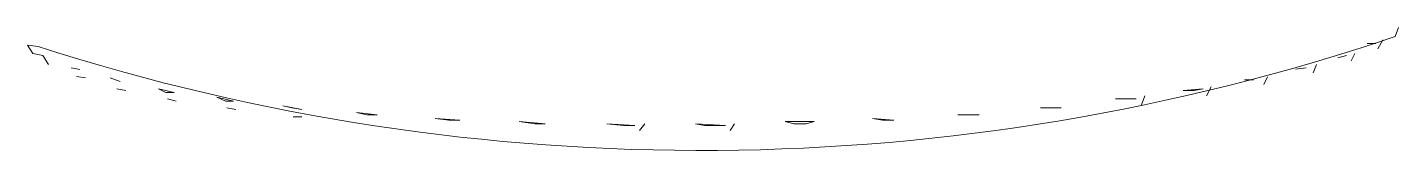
# Model space of a CAD drawing. Header units: metres. Extents: x -27.1 to 47.9, y -10.7 to 6.6.
# Drawn here: x 31.92986 to 31.96012, y -3.42686 to -3.42414 of the extents above; entities that cross this region are included whole.
import ezdxf

# ---------------------------------------------------------------- set-up
doc = ezdxf.new("R2010")
doc.units = ezdxf.units.M
doc.header["$MEASUREMENT"] = 0
doc.layers.add('PDF_Working_Num_Penna__7_Num_Penna__7_Num_Penna__7_Num_Penna__7_Num_Penna__7_Num_Penna__7', color=7, linetype='Continuous', lineweight=18)

msp = doc.modelspace()

# ---------------------------------------------------------------- linework, layer by layer
at = {"layer": 'PDF_Working_Num_Penna__7_Num_Penna__7_Num_Penna__7_Num_Penna__7_Num_Penna__7_Num_Penna__7', "color": 7, "linetype": 'Continuous', "lineweight": 18, "flags": 128}
msp.add_lwpolyline([(31.960119, -3.424143), (31.960042, -3.424343, -0.160632), (31.930096, -3.424565), (31.929857, -3.424531), (31.929978, -3.424717), (31.930201, -3.424764), (31.930326, -3.424961)], format="xyb", dxfattribs=at)
for points in [[(31.959424, -3.424495), (31.959615, -3.424495)], [(31.959768, -3.424414), (31.959661, -3.424611)], [(31.958309, -3.424962), (31.958231, -3.425147)], [(31.958776, -3.42481), (31.958967, -3.424762)], [(31.95915, -3.424717), (31.959072, -3.424878)], [(31.93082, -3.425032), (31.931017, -3.425068)], [(31.931141, -3.425253), (31.930943, -3.425229)], [(31.931684, -3.425253), (31.931905, -3.425337)], [(31.957223, -3.42523), (31.957146, -3.425403)], [(31.957842, -3.425067), (31.958081, -3.425031)], [(31.932028, -3.425534), (31.931831, -3.425498)], [(31.932752, -3.425498), (31.932913, -3.425582), (31.933098, -3.425582)], [(31.955367, -3.425534), (31.955606, -3.425534), (31.955803, -3.425498)], [(31.955986, -3.425452), (31.955879, -3.425649)], [(31.956721, -3.4253), (31.956919, -3.4253)], [(31.933143, -3.425767), (31.932951, -3.425719)], [(31.934036, -3.425685), (31.934227, -3.425769), (31.934406, -3.425769)], [(31.935494, -3.425872), (31.935692, -3.42592), (31.935913, -3.425956)], [(31.953873, -3.425721), (31.9541, -3.425721), (31.954327, -3.425721)], [(31.954521, -3.425651), (31.954443, -3.425848)], [(31.934456, -3.425954), (31.934258, -3.425918)], [(31.935915, -3.426117), (31.935724, -3.426117)], [(31.937123, -3.426024), (31.93735, -3.426072), (31.937577, -3.426072)], [(31.938856, -3.426153), (31.939161, -3.426189), (31.9394, -3.426189)], [(31.94851, -3.426153), (31.948731, -3.426189), (31.948976, -3.426189)], [(31.950389, -3.426071), (31.950634, -3.426071), (31.950861, -3.426071)], [(31.952216, -3.425919), (31.952443, -3.425919), (31.95267, -3.425919)], [(31.940712, -3.426222), (31.941059, -3.42627), (31.941286, -3.42627)], [(31.942644, -3.426269), (31.943014, -3.426305), (31.943265, -3.426305)], [(31.943485, -3.426269), (31.943365, -3.426419)], [(31.944599, -3.426269), (31.944797, -3.426305), (31.945024, -3.426305), (31.945263, -3.426305)], [(31.945463, -3.426269), (31.945367, -3.426419)], [(31.946578, -3.426222), (31.946769, -3.42627), (31.947044, -3.42627), (31.947223, -3.426222)]]:
    msp.add_lwpolyline(points, close=True, dxfattribs=at)

doc.saveas('drawing.dxf')
